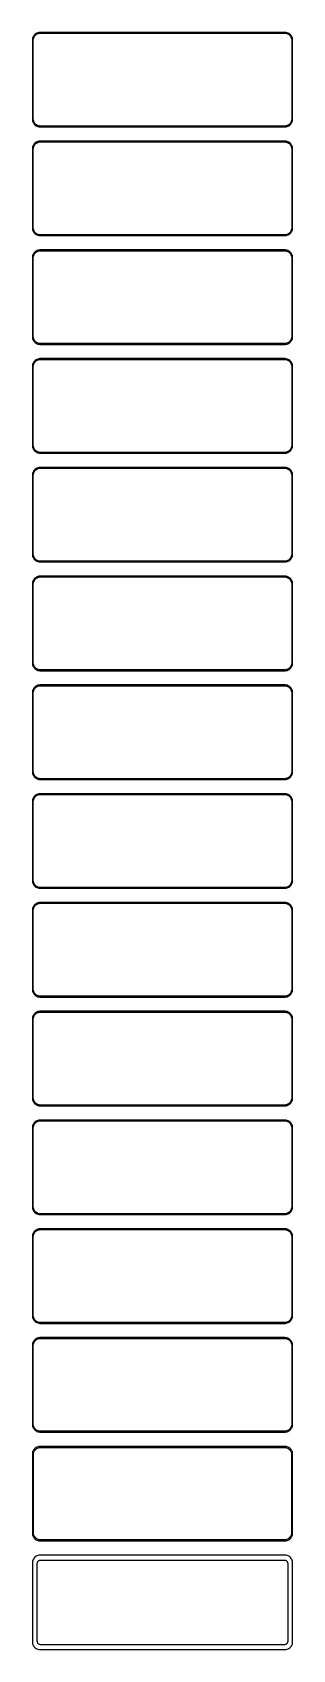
# Model space of a CAD drawing. Header units: metres. Extents: x -82 to 82, y 1005 to 2031.
import ezdxf

# ---------------------------------------------------------------- set-up
doc = ezdxf.new("R2010")
doc.units = ezdxf.units.M

msp = doc.modelspace()

# ---------------------------------------------------------------- linework, layer by layer
for p, q in [((-82.4606, 2026.63), (-82.5, 2026)), ((-82.5, 2026), (-82.5, 1976)), ((-82.3429, 2027.24), (-82.4606, 2026.63)), ((-82.1489, 2027.84), (-82.3429, 2027.24)), ((-81.8815, 2028.41), (-82.1489, 2027.84)), ((-82, 2025.75), (-81.9625, 2026.35)), ((-82, 1976.25), (-82, 2025.75)), ((-81.9625, 2026.35), (-81.8508, 2026.93)), ((-81.5451, 2028.94), (-81.8815, 2028.41)), ((-81.8508, 2026.93), (-81.6664, 2027.5)), ((-81.6664, 2027.5), (-81.4125, 2028.04)), ((-81.1448, 2029.42), (-81.5451, 2028.94)), ((-81.4125, 2028.04), (-81.0928, 2028.54)), ((-80.6871, 2029.85), (-81.1448, 2029.42)), ((-81.0928, 2028.54), (-80.7126, 2029)), ((-80.7126, 2029), (-80.2778, 2029.41)), ((-80.1791, 2030.22), (-80.6871, 2029.85)), ((-80.2778, 2029.41), (-79.7952, 2029.76)), ((-79.6289, 2030.52), (-80.1791, 2030.22)), ((-79.7952, 2029.76), (-79.2724, 2030.05)), ((-79.0451, 2030.76), (-79.6289, 2030.52)), ((-79.2724, 2030.05), (-78.7178, 2030.27)), ((-78.4369, 2030.91), (-79.0451, 2030.76)), ((-78.7178, 2030.27), (-78.1401, 2030.42)), ((-77.8139, 2030.99), (-78.4369, 2030.91)), ((-78.1401, 2030.42), (-77.5482, 2030.49)), ((77.8139, 2030.99), (-77.8139, 2030.99)), ((-77.5482, 2030.49), (77.5482, 2030.49)), ((77.5482, 2030.49), (78.1401, 2030.42)), ((78.4369, 2030.91), (77.8139, 2030.99)), ((78.1401, 2030.42), (78.7178, 2030.27)), ((79.0451, 2030.76), (78.4369, 2030.91)), ((78.7178, 2030.27), (79.2724, 2030.05)), ((79.6289, 2030.52), (79.0451, 2030.76)), ((79.2724, 2030.05), (79.7952, 2029.76)), ((80.1791, 2030.22), (79.6289, 2030.52)), ((79.7952, 2029.76), (80.2778, 2029.41)), ((80.6871, 2029.85), (80.1791, 2030.22)), ((80.2778, 2029.41), (80.7126, 2029)), ((81.1448, 2029.42), (80.6871, 2029.85)), ((80.7126, 2029), (81.0928, 2028.54)), ((81.0928, 2028.54), (81.4125, 2028.04)), ((81.5451, 2028.94), (81.1448, 2029.42)), ((81.4125, 2028.04), (81.6664, 2027.5)), ((81.8815, 2028.41), (81.5451, 2028.94)), ((81.6664, 2027.5), (81.8508, 2026.93)), ((81.8508, 2026.93), (81.9625, 2026.35)), ((82.1489, 2027.84), (81.8815, 2028.41)), ((81.9625, 2026.35), (82, 2025.75)), ((82, 2025.75), (82, 1976.25)), ((82.3429, 2027.24), (82.1489, 2027.84)), ((82.4606, 2026.63), (82.3429, 2027.24)), ((82.5, 2026), (82.4606, 2026.63)), ((82.5, 1976), (82.5, 2026)), ((-82.5, 1976), (-82.4606, 1975.37)), ((-82.4606, 1975.37), (-82.3429, 1974.76)), ((-82.3429, 1974.76), (-82.1489, 1974.16)), ((-82.1489, 1974.16), (-81.8815, 1973.59)), ((-81.9625, 1975.65), (-82, 1976.25)), ((-81.8508, 1975.07), (-81.9625, 1975.65)), ((-81.8815, 1973.59), (-81.5451, 1973.06)), ((-81.6664, 1974.5), (-81.8508, 1975.07)), ((-81.4125, 1973.96), (-81.6664, 1974.5)), ((-81.5451, 1973.06), (-81.1448, 1972.58)), ((-81.0928, 1973.46), (-81.4125, 1973.96)), ((-81.1448, 1972.58), (-80.6871, 1972.15)), ((-80.7126, 1973), (-81.0928, 1973.46)), ((-80.2778, 1972.59), (-80.7126, 1973)), ((-80.6871, 1972.15), (-80.1791, 1971.78)), ((-79.7952, 1972.24), (-80.2778, 1972.59)), ((-80.1791, 1971.78), (-79.6289, 1971.48)), ((-79.2724, 1971.95), (-79.7952, 1972.24)), ((-79.6289, 1971.48), (-79.0451, 1971.24)), ((-78.7178, 1971.73), (-79.2724, 1971.95)), ((-79.0451, 1971.24), (-78.4369, 1971.09)), ((-78.1401, 1971.58), (-78.7178, 1971.73)), ((-78.4369, 1971.09), (-77.8139, 1971.01)), ((-77.5482, 1971.51), (-78.1401, 1971.58)), ((-77.8139, 1971.01), (77.8139, 1971.01)), ((77.5482, 1971.51), (-77.5482, 1971.51)), ((78.1401, 1971.58), (77.5482, 1971.51)), ((77.8139, 1971.01), (78.4369, 1971.09)), ((78.7178, 1971.73), (78.1401, 1971.58)), ((78.4369, 1971.09), (79.0451, 1971.24)), ((79.2724, 1971.95), (78.7178, 1971.73)), ((79.0451, 1971.24), (79.6289, 1971.48)), ((79.7952, 1972.24), (79.2724, 1971.95)), ((79.6289, 1971.48), (80.1791, 1971.78)), ((80.2778, 1972.59), (79.7952, 1972.24)), ((80.1791, 1971.78), (80.6871, 1972.15)), ((80.7126, 1973), (80.2778, 1972.59)), ((80.6871, 1972.15), (81.1448, 1972.58)), ((81.0928, 1973.46), (80.7126, 1973)), ((81.4125, 1973.96), (81.0928, 1973.46)), ((81.1448, 1972.58), (81.5451, 1973.06)), ((81.6664, 1974.5), (81.4125, 1973.96)), ((81.5451, 1973.06), (81.8815, 1973.59)), ((81.8508, 1975.07), (81.6664, 1974.5)), ((81.9625, 1975.65), (81.8508, 1975.07)), ((81.8815, 1973.59), (82.1489, 1974.16)), ((82, 1976.25), (81.9625, 1975.65)), ((82.1489, 1974.16), (82.3429, 1974.76)), ((82.3429, 1974.76), (82.4606, 1975.37)), ((82.4606, 1975.37), (82.5, 1976)), ((-81.5451, 1959.94), (-81.8815, 1959.41)), ((-81.1448, 1960.42), (-81.5451, 1959.94)), ((-80.6871, 1960.85), (-81.1448, 1960.42)), ((-81.0928, 1959.54), (-80.7126, 1960)), ((-80.7126, 1960), (-80.2778, 1960.41)), ((-80.1791, 1961.22), (-80.6871, 1960.85)), ((-80.2778, 1960.41), (-79.7952, 1960.76)), ((-79.6289, 1961.52), (-80.1791, 1961.22)), ((-79.7952, 1960.76), (-79.2724, 1961.05)), ((-79.0451, 1961.76), (-79.6289, 1961.52)), ((-79.2724, 1961.05), (-78.7178, 1961.27)), ((-78.4369, 1961.91), (-79.0451, 1961.76)), ((-78.7178, 1961.27), (-78.1401, 1961.42)), ((-77.8139, 1961.99), (-78.4369, 1961.91)), ((-78.1401, 1961.42), (-77.5482, 1961.49)), ((77.8139, 1961.99), (-77.8139, 1961.99)), ((-77.5482, 1961.49), (77.5482, 1961.49)), ((77.5482, 1961.49), (78.1401, 1961.42)), ((78.4369, 1961.91), (77.8139, 1961.99)), ((78.1401, 1961.42), (78.7178, 1961.27)), ((79.0451, 1961.76), (78.4369, 1961.91)), ((78.7178, 1961.27), (79.2724, 1961.05)), ((79.6289, 1961.52), (79.0451, 1961.76)), ((79.2724, 1961.05), (79.7952, 1960.76)), ((80.1791, 1961.22), (79.6289, 1961.52)), ((79.7952, 1960.76), (80.2778, 1960.41)), ((80.6871, 1960.85), (80.1791, 1961.22)), ((80.2778, 1960.41), (80.7126, 1960)), ((81.1448, 1960.42), (80.6871, 1960.85)), ((80.7126, 1960), (81.0928, 1959.54)), ((81.5451, 1959.94), (81.1448, 1960.42)), ((81.8815, 1959.41), (81.5451, 1959.94)), ((-82.4606, 1957.63), (-82.5, 1957)), ((-82.5, 1957), (-82.5, 1907)), ((-82.3429, 1958.24), (-82.4606, 1957.63)), ((-82.1489, 1958.84), (-82.3429, 1958.24)), ((-81.8815, 1959.41), (-82.1489, 1958.84)), ((-82, 1956.75), (-81.9625, 1957.35)), ((-82, 1907.25), (-82, 1956.75)), ((-81.9625, 1957.35), (-81.8508, 1957.93)), ((-81.8508, 1957.93), (-81.6664, 1958.5)), ((-81.6664, 1958.5), (-81.4125, 1959.04)), ((-81.4125, 1959.04), (-81.0928, 1959.54)), ((81.0928, 1959.54), (81.4125, 1959.04)), ((81.4125, 1959.04), (81.6664, 1958.5)), ((81.6664, 1958.5), (81.8508, 1957.93)), ((81.8508, 1957.93), (81.9625, 1957.35)), ((82.1489, 1958.84), (81.8815, 1959.41)), ((81.9625, 1957.35), (82, 1956.75)), ((82, 1956.75), (82, 1907.25)), ((82.3429, 1958.24), (82.1489, 1958.84)), ((82.4606, 1957.63), (82.3429, 1958.24)), ((82.5, 1957), (82.4606, 1957.63)), ((82.5, 1907), (82.5, 1957)), ((-82.5, 1907), (-82.4606, 1906.37)), ((-82.4606, 1906.37), (-82.3429, 1905.76)), ((-82.3429, 1905.76), (-82.1489, 1905.16)), ((-82.1489, 1905.16), (-81.8815, 1904.59)), ((-81.9625, 1906.65), (-82, 1907.25)), ((-81.8508, 1906.07), (-81.9625, 1906.65)), ((-81.8815, 1904.59), (-81.5451, 1904.06)), ((-81.6664, 1905.5), (-81.8508, 1906.07)), ((-81.4125, 1904.96), (-81.6664, 1905.5)), ((-81.5451, 1904.06), (-81.1448, 1903.58)), ((-81.0928, 1904.46), (-81.4125, 1904.96)), ((-81.1448, 1903.58), (-80.6871, 1903.15)), ((-80.7126, 1904), (-81.0928, 1904.46)), ((-80.2778, 1903.59), (-80.7126, 1904)), ((-80.6871, 1903.15), (-80.1791, 1902.78)), ((-79.7952, 1903.24), (-80.2778, 1903.59)), ((-80.1791, 1902.78), (-79.6289, 1902.48)), ((-79.2724, 1902.95), (-79.7952, 1903.24)), ((-79.6289, 1902.48), (-79.0451, 1902.24)), ((-78.7178, 1902.73), (-79.2724, 1902.95)), ((-79.0451, 1902.24), (-78.4369, 1902.09)), ((-78.1401, 1902.58), (-78.7178, 1902.73)), ((-78.4369, 1902.09), (-77.8139, 1902.01)), ((-77.5482, 1902.51), (-78.1401, 1902.58)), ((-77.8139, 1902.01), (77.8139, 1902.01)), ((77.5482, 1902.51), (-77.5482, 1902.51)), ((78.1401, 1902.58), (77.5482, 1902.51)), ((77.8139, 1902.01), (78.4369, 1902.09)), ((78.7178, 1902.73), (78.1401, 1902.58)), ((78.4369, 1902.09), (79.0451, 1902.24)), ((79.2724, 1902.95), (78.7178, 1902.73)), ((79.0451, 1902.24), (79.6289, 1902.48)), ((79.7952, 1903.24), (79.2724, 1902.95)), ((79.6289, 1902.48), (80.1791, 1902.78)), ((80.2778, 1903.59), (79.7952, 1903.24)), ((80.1791, 1902.78), (80.6871, 1903.15)), ((80.7126, 1904), (80.2778, 1903.59)), ((80.6871, 1903.15), (81.1448, 1903.58)), ((81.0928, 1904.46), (80.7126, 1904)), ((81.4125, 1904.96), (81.0928, 1904.46)), ((81.1448, 1903.58), (81.5451, 1904.06)), ((81.6664, 1905.5), (81.4125, 1904.96)), ((81.5451, 1904.06), (81.8815, 1904.59)), ((81.8508, 1906.07), (81.6664, 1905.5)), ((81.9625, 1906.65), (81.8508, 1906.07)), ((81.8815, 1904.59), (82.1489, 1905.16)), ((82, 1907.25), (81.9625, 1906.65)), ((82.1489, 1905.16), (82.3429, 1905.76)), ((82.3429, 1905.76), (82.4606, 1906.37)), ((82.4606, 1906.37), (82.5, 1907)), ((-82.4606, 1888.63), (-82.5, 1888)), ((-82.5, 1888), (-82.5, 1838)), ((-82.3429, 1889.24), (-82.4606, 1888.63)), ((-82.1489, 1889.84), (-82.3429, 1889.24)), ((-81.8815, 1890.41), (-82.1489, 1889.84)), ((-82, 1887.75), (-81.9625, 1888.35)), ((-81.9625, 1888.35), (-81.8508, 1888.93)), ((-81.5451, 1890.94), (-81.8815, 1890.41)), ((-81.8508, 1888.93), (-81.6664, 1889.5)), ((-81.6664, 1889.5), (-81.4125, 1890.04)), ((-81.1448, 1891.42), (-81.5451, 1890.94)), ((-81.4125, 1890.04), (-81.0928, 1890.54)), ((-80.6871, 1891.85), (-81.1448, 1891.42)), ((-81.0928, 1890.54), (-80.7126, 1891)), ((-80.7126, 1891), (-80.2778, 1891.41)), ((-80.1791, 1892.22), (-80.6871, 1891.85)), ((-80.2778, 1891.41), (-79.7952, 1891.76)), ((-79.6289, 1892.52), (-80.1791, 1892.22)), ((-79.7952, 1891.76), (-79.2724, 1892.05)), ((-79.0451, 1892.76), (-79.6289, 1892.52)), ((-79.2724, 1892.05), (-78.7178, 1892.27)), ((-78.4369, 1892.91), (-79.0451, 1892.76)), ((-78.7178, 1892.27), (-78.1401, 1892.42)), ((-77.8139, 1892.99), (-78.4369, 1892.91)), ((-78.1401, 1892.42), (-77.5482, 1892.49)), ((77.8139, 1892.99), (-77.8139, 1892.99)), ((-77.5482, 1892.49), (77.5482, 1892.49)), ((77.5482, 1892.49), (78.1401, 1892.42)), ((78.4369, 1892.91), (77.8139, 1892.99)), ((78.1401, 1892.42), (78.7178, 1892.27)), ((79.0451, 1892.76), (78.4369, 1892.91)), ((78.7178, 1892.27), (79.2724, 1892.05)), ((79.6289, 1892.52), (79.0451, 1892.76)), ((79.2724, 1892.05), (79.7952, 1891.76)), ((80.1791, 1892.22), (79.6289, 1892.52)), ((79.7952, 1891.76), (80.2778, 1891.41)), ((80.6871, 1891.85), (80.1791, 1892.22)), ((80.2778, 1891.41), (80.7126, 1891)), ((81.1448, 1891.42), (80.6871, 1891.85)), ((80.7126, 1891), (81.0928, 1890.54)), ((81.0928, 1890.54), (81.4125, 1890.04)), ((81.5451, 1890.94), (81.1448, 1891.42)), ((81.4125, 1890.04), (81.6664, 1889.5)), ((81.8815, 1890.41), (81.5451, 1890.94)), ((81.6664, 1889.5), (81.8508, 1888.93)), ((81.8508, 1888.93), (81.9625, 1888.35)), ((82.1489, 1889.84), (81.8815, 1890.41)), ((81.9625, 1888.35), (82, 1887.75)), ((82.3429, 1889.24), (82.1489, 1889.84)), ((82.4606, 1888.63), (82.3429, 1889.24)), ((82.5, 1888), (82.4606, 1888.63)), ((82.5, 1838), (82.5, 1888)), ((-82, 1838.25), (-82, 1887.75)), ((82, 1887.75), (82, 1838.25)), ((-82.5, 1838), (-82.4606, 1837.37)), ((-82.4606, 1837.37), (-82.3429, 1836.76)), ((-82.3429, 1836.76), (-82.1489, 1836.16)), ((-81.9625, 1837.65), (-82, 1838.25)), ((-81.8508, 1837.07), (-81.9625, 1837.65)), ((-81.6664, 1836.5), (-81.8508, 1837.07)), ((81.8508, 1837.07), (81.6664, 1836.5)), ((81.9625, 1837.65), (81.8508, 1837.07)), ((82, 1838.25), (81.9625, 1837.65)), ((82.1489, 1836.16), (82.3429, 1836.76)), ((82.3429, 1836.76), (82.4606, 1837.37)), ((82.4606, 1837.37), (82.5, 1838)), ((-82.1489, 1836.16), (-81.8815, 1835.59)), ((-81.8815, 1835.59), (-81.5451, 1835.06)), ((-81.4125, 1835.96), (-81.6664, 1836.5)), ((-81.5451, 1835.06), (-81.1448, 1834.58)), ((-81.0928, 1835.46), (-81.4125, 1835.96)), ((-81.1448, 1834.58), (-80.6871, 1834.15)), ((-80.7126, 1835), (-81.0928, 1835.46)), ((-80.2778, 1834.59), (-80.7126, 1835)), ((-80.6871, 1834.15), (-80.1791, 1833.78)), ((-79.7952, 1834.24), (-80.2778, 1834.59)), ((-80.1791, 1833.78), (-79.6289, 1833.48)), ((-79.2724, 1833.95), (-79.7952, 1834.24)), ((-79.6289, 1833.48), (-79.0451, 1833.24)), ((-78.7178, 1833.73), (-79.2724, 1833.95)), ((-79.0451, 1833.24), (-78.4369, 1833.09)), ((-78.1401, 1833.58), (-78.7178, 1833.73)), ((-78.4369, 1833.09), (-77.8139, 1833.01)), ((-77.5482, 1833.51), (-78.1401, 1833.58)), ((-77.8139, 1833.01), (77.8139, 1833.01)), ((77.5482, 1833.51), (-77.5482, 1833.51)), ((78.1401, 1833.58), (77.5482, 1833.51)), ((77.8139, 1833.01), (78.4369, 1833.09)), ((78.7178, 1833.73), (78.1401, 1833.58)), ((78.4369, 1833.09), (79.0451, 1833.24)), ((79.2724, 1833.95), (78.7178, 1833.73)), ((79.0451, 1833.24), (79.6289, 1833.48)), ((79.7952, 1834.24), (79.2724, 1833.95)), ((79.6289, 1833.48), (80.1791, 1833.78)), ((80.2778, 1834.59), (79.7952, 1834.24)), ((80.1791, 1833.78), (80.6871, 1834.15)), ((80.7126, 1835), (80.2778, 1834.59)), ((80.6871, 1834.15), (81.1448, 1834.58)), ((81.0928, 1835.46), (80.7126, 1835)), ((81.4125, 1835.96), (81.0928, 1835.46)), ((81.1448, 1834.58), (81.5451, 1835.06)), ((81.6664, 1836.5), (81.4125, 1835.96)), ((81.5451, 1835.06), (81.8815, 1835.59)), ((81.8815, 1835.59), (82.1489, 1836.16)), ((-82.4606, 1819.63), (-82.5, 1819)), ((-82.5, 1819), (-82.5, 1769)), ((-82.3429, 1820.24), (-82.4606, 1819.63)), ((-82.1489, 1820.84), (-82.3429, 1820.24)), ((-81.8815, 1821.41), (-82.1489, 1820.84)), ((-82, 1818.75), (-81.9625, 1819.35)), ((-82, 1769.25), (-82, 1818.75)), ((-81.9625, 1819.35), (-81.8508, 1819.93)), ((-81.5451, 1821.94), (-81.8815, 1821.41)), ((-81.8508, 1819.93), (-81.6664, 1820.5)), ((-81.6664, 1820.5), (-81.4125, 1821.04)), ((-81.1448, 1822.42), (-81.5451, 1821.94)), ((-81.4125, 1821.04), (-81.0928, 1821.54)), ((-80.6871, 1822.85), (-81.1448, 1822.42)), ((-81.0928, 1821.54), (-80.7126, 1822)), ((-80.7126, 1822), (-80.2778, 1822.41)), ((-80.1791, 1823.22), (-80.6871, 1822.85)), ((-80.2778, 1822.41), (-79.7952, 1822.76)), ((-79.6289, 1823.52), (-80.1791, 1823.22)), ((-79.7952, 1822.76), (-79.2724, 1823.05)), ((-79.0451, 1823.76), (-79.6289, 1823.52)), ((-79.2724, 1823.05), (-78.7178, 1823.27)), ((-78.4369, 1823.91), (-79.0451, 1823.76)), ((-78.7178, 1823.27), (-78.1401, 1823.42)), ((-77.8139, 1823.99), (-78.4369, 1823.91)), ((-78.1401, 1823.42), (-77.5482, 1823.49)), ((77.8139, 1823.99), (-77.8139, 1823.99)), ((-77.5482, 1823.49), (77.5482, 1823.49)), ((77.5482, 1823.49), (78.1401, 1823.42)), ((78.4369, 1823.91), (77.8139, 1823.99)), ((78.1401, 1823.42), (78.7178, 1823.27)), ((79.0451, 1823.76), (78.4369, 1823.91)), ((78.7178, 1823.27), (79.2724, 1823.05)), ((79.6289, 1823.52), (79.0451, 1823.76)), ((79.2724, 1823.05), (79.7952, 1822.76)), ((80.1791, 1823.22), (79.6289, 1823.52)), ((79.7952, 1822.76), (80.2778, 1822.41)), ((80.6871, 1822.85), (80.1791, 1823.22)), ((80.2778, 1822.41), (80.7126, 1822)), ((81.1448, 1822.42), (80.6871, 1822.85)), ((80.7126, 1822), (81.0928, 1821.54)), ((81.0928, 1821.54), (81.4125, 1821.04)), ((81.5451, 1821.94), (81.1448, 1822.42)), ((81.4125, 1821.04), (81.6664, 1820.5)), ((81.8815, 1821.41), (81.5451, 1821.94)), ((81.6664, 1820.5), (81.8508, 1819.93)), ((81.8508, 1819.93), (81.9625, 1819.35)), ((82.1489, 1820.84), (81.8815, 1821.41)), ((81.9625, 1819.35), (82, 1818.75)), ((82, 1818.75), (82, 1769.25)), ((82.3429, 1820.24), (82.1489, 1820.84)), ((82.4606, 1819.63), (82.3429, 1820.24)), ((82.5, 1819), (82.4606, 1819.63)), ((82.5, 1769), (82.5, 1819)), ((-82.5, 1769), (-82.4606, 1768.37)), ((-82.4606, 1768.37), (-82.3429, 1767.76)), ((-82.3429, 1767.76), (-82.1489, 1767.16)), ((-82.1489, 1767.16), (-81.8815, 1766.59)), ((-81.9625, 1768.65), (-82, 1769.25)), ((-81.8508, 1768.07), (-81.9625, 1768.65)), ((-81.8815, 1766.59), (-81.5451, 1766.06)), ((-81.6664, 1767.5), (-81.8508, 1768.07)), ((-81.4125, 1766.96), (-81.6664, 1767.5)), ((-81.5451, 1766.06), (-81.1448, 1765.58)), ((-81.0928, 1766.46), (-81.4125, 1766.96)), ((-81.1448, 1765.58), (-80.6871, 1765.15)), ((-80.7126, 1766), (-81.0928, 1766.46)), ((-80.2778, 1765.59), (-80.7126, 1766)), ((-80.6871, 1765.15), (-80.1791, 1764.78)), ((-79.7952, 1765.24), (-80.2778, 1765.59)), ((-80.1791, 1764.78), (-79.6289, 1764.48)), ((-79.2724, 1764.95), (-79.7952, 1765.24)), ((-78.7178, 1764.73), (-79.2724, 1764.95)), ((-78.1401, 1764.58), (-78.7178, 1764.73)), ((78.7178, 1764.73), (78.1401, 1764.58)), ((79.2724, 1764.95), (78.7178, 1764.73)), ((79.7952, 1765.24), (79.2724, 1764.95)), ((79.6289, 1764.48), (80.1791, 1764.78)), ((80.2778, 1765.59), (79.7952, 1765.24)), ((80.1791, 1764.78), (80.6871, 1765.15)), ((80.7126, 1766), (80.2778, 1765.59)), ((80.6871, 1765.15), (81.1448, 1765.58)), ((81.0928, 1766.46), (80.7126, 1766)), ((81.4125, 1766.96), (81.0928, 1766.46)), ((81.1448, 1765.58), (81.5451, 1766.06)), ((81.6664, 1767.5), (81.4125, 1766.96)), ((81.5451, 1766.06), (81.8815, 1766.59)), ((81.8508, 1768.07), (81.6664, 1767.5)), ((81.9625, 1768.65), (81.8508, 1768.07)), ((81.8815, 1766.59), (82.1489, 1767.16)), ((82, 1769.25), (81.9625, 1768.65)), ((82.1489, 1767.16), (82.3429, 1767.76)), ((82.3429, 1767.76), (82.4606, 1768.37)), ((82.4606, 1768.37), (82.5, 1769)), ((-79.6289, 1754.52), (-80.1791, 1754.22)), ((-79.6289, 1764.48), (-79.0451, 1764.24)), ((-79.0451, 1754.76), (-79.6289, 1754.52)), ((-79.0451, 1764.24), (-78.4369, 1764.09)), ((-78.4369, 1754.91), (-79.0451, 1754.76)), ((-78.4369, 1764.09), (-77.8139, 1764.01)), ((-77.8139, 1754.99), (-78.4369, 1754.91)), ((-77.5482, 1764.51), (-78.1401, 1764.58)), ((-78.1401, 1754.42), (-77.5482, 1754.49)), ((-77.8139, 1764.01), (77.8139, 1764.01)), ((77.8139, 1754.99), (-77.8139, 1754.99)), ((77.5482, 1764.51), (-77.5482, 1764.51)), ((-77.5482, 1754.49), (77.5482, 1754.49)), ((78.1401, 1764.58), (77.5482, 1764.51)), ((77.5482, 1754.49), (78.1401, 1754.42)), ((77.8139, 1764.01), (78.4369, 1764.09)), ((78.4369, 1754.91), (77.8139, 1754.99)), ((78.4369, 1764.09), (79.0451, 1764.24)), ((79.0451, 1754.76), (78.4369, 1754.91)), ((79.0451, 1764.24), (79.6289, 1764.48)), ((79.6289, 1754.52), (79.0451, 1754.76)), ((80.1791, 1754.22), (79.6289, 1754.52)), ((-82.4606, 1750.63), (-82.5, 1750)), ((-82.5, 1750), (-82.5, 1700)), ((-82.3429, 1751.24), (-82.4606, 1750.63)), ((-82.1489, 1751.84), (-82.3429, 1751.24)), ((-81.8815, 1752.41), (-82.1489, 1751.84)), ((-82, 1749.75), (-81.9625, 1750.35)), ((-82, 1700.25), (-82, 1749.75)), ((-81.9625, 1750.35), (-81.8508, 1750.93)), ((-81.5451, 1752.94), (-81.8815, 1752.41)), ((-81.8508, 1750.93), (-81.6664, 1751.5)), ((-81.6664, 1751.5), (-81.4125, 1752.04)), ((-81.1448, 1753.42), (-81.5451, 1752.94)), ((-81.4125, 1752.04), (-81.0928, 1752.54)), ((-80.6871, 1753.85), (-81.1448, 1753.42)), ((-81.0928, 1752.54), (-80.7126, 1753)), ((-80.7126, 1753), (-80.2778, 1753.41)), ((-80.1791, 1754.22), (-80.6871, 1753.85)), ((-80.2778, 1753.41), (-79.7952, 1753.76)), ((-79.7952, 1753.76), (-79.2724, 1754.05)), ((-79.2724, 1754.05), (-78.7178, 1754.27)), ((-78.7178, 1754.27), (-78.1401, 1754.42)), ((78.1401, 1754.42), (78.7178, 1754.27)), ((78.7178, 1754.27), (79.2724, 1754.05)), ((79.2724, 1754.05), (79.7952, 1753.76)), ((79.7952, 1753.76), (80.2778, 1753.41)), ((80.6871, 1753.85), (80.1791, 1754.22)), ((80.2778, 1753.41), (80.7126, 1753)), ((81.1448, 1753.42), (80.6871, 1753.85)), ((80.7126, 1753), (81.0928, 1752.54)), ((81.0928, 1752.54), (81.4125, 1752.04)), ((81.5451, 1752.94), (81.1448, 1753.42)), ((81.4125, 1752.04), (81.6664, 1751.5)), ((81.8815, 1752.41), (81.5451, 1752.94)), ((81.6664, 1751.5), (81.8508, 1750.93)), ((81.8508, 1750.93), (81.9625, 1750.35)), ((82.1489, 1751.84), (81.8815, 1752.41)), ((81.9625, 1750.35), (82, 1749.75)), ((82, 1749.75), (82, 1700.25)), ((82.3429, 1751.24), (82.1489, 1751.84)), ((82.4606, 1750.63), (82.3429, 1751.24)), ((82.5, 1750), (82.4606, 1750.63)), ((82.5, 1700), (82.5, 1750)), ((-82.5, 1700), (-82.4606, 1699.37)), ((-82.4606, 1699.37), (-82.3429, 1698.76)), ((-82.3429, 1698.76), (-82.1489, 1698.16)), ((-82.1489, 1698.16), (-81.8815, 1697.59)), ((-81.9625, 1699.65), (-82, 1700.25)), ((-81.8508, 1699.07), (-81.9625, 1699.65)), ((-81.8815, 1697.59), (-81.5451, 1697.06)), ((-81.6664, 1698.5), (-81.8508, 1699.07)), ((-81.4125, 1697.96), (-81.6664, 1698.5)), ((-81.5451, 1697.06), (-81.1448, 1696.58)), ((-81.0928, 1697.46), (-81.4125, 1697.96)), ((-81.1448, 1696.58), (-80.6871, 1696.15)), ((-80.7126, 1697), (-81.0928, 1697.46)), ((-80.2778, 1696.59), (-80.7126, 1697)), ((-80.6871, 1696.15), (-80.1791, 1695.78)), ((-79.7952, 1696.24), (-80.2778, 1696.59)), ((-80.1791, 1695.78), (-79.6289, 1695.48)), ((-79.2724, 1695.95), (-79.7952, 1696.24)), ((-79.6289, 1695.48), (-79.0451, 1695.24)), ((-78.7178, 1695.73), (-79.2724, 1695.95)), ((-79.0451, 1695.24), (-78.4369, 1695.09)), ((-78.1401, 1695.58), (-78.7178, 1695.73)), ((-78.4369, 1695.09), (-77.8139, 1695.01)), ((-77.5482, 1695.51), (-78.1401, 1695.58)), ((-77.8139, 1695.01), (77.8139, 1695.01)), ((77.5482, 1695.51), (-77.5482, 1695.51)), ((78.1401, 1695.58), (77.5482, 1695.51)), ((77.8139, 1695.01), (78.4369, 1695.09)), ((78.7178, 1695.73), (78.1401, 1695.58)), ((78.4369, 1695.09), (79.0451, 1695.24)), ((79.2724, 1695.95), (78.7178, 1695.73)), ((79.0451, 1695.24), (79.6289, 1695.48)), ((79.7952, 1696.24), (79.2724, 1695.95)), ((79.6289, 1695.48), (80.1791, 1695.78)), ((80.2778, 1696.59), (79.7952, 1696.24)), ((80.1791, 1695.78), (80.6871, 1696.15)), ((80.7126, 1697), (80.2778, 1696.59)), ((80.6871, 1696.15), (81.1448, 1696.58)), ((81.0928, 1697.46), (80.7126, 1697)), ((81.4125, 1697.96), (81.0928, 1697.46)), ((81.1448, 1696.58), (81.5451, 1697.06)), ((81.6664, 1698.5), (81.4125, 1697.96)), ((81.5451, 1697.06), (81.8815, 1697.59)), ((81.8508, 1699.07), (81.6664, 1698.5)), ((81.9625, 1699.65), (81.8508, 1699.07)), ((81.8815, 1697.59), (82.1489, 1698.16)), ((82, 1700.25), (81.9625, 1699.65)), ((82.1489, 1698.16), (82.3429, 1698.76)), ((82.3429, 1698.76), (82.4606, 1699.37)), ((82.4606, 1699.37), (82.5, 1700)), ((-82.1489, 1682.84), (-82.3429, 1682.24)), ((-81.8815, 1683.41), (-82.1489, 1682.84)), ((-81.5451, 1683.94), (-81.8815, 1683.41)), ((-81.6664, 1682.5), (-81.4125, 1683.04)), ((-81.1448, 1684.42), (-81.5451, 1683.94)), ((-81.4125, 1683.04), (-81.0928, 1683.54)), ((-80.6871, 1684.85), (-81.1448, 1684.42)), ((-81.0928, 1683.54), (-80.7126, 1684)), ((-80.7126, 1684), (-80.2778, 1684.41)), ((-80.1791, 1685.22), (-80.6871, 1684.85)), ((-80.2778, 1684.41), (-79.7952, 1684.76)), ((-79.6289, 1685.52), (-80.1791, 1685.22)), ((-79.7952, 1684.76), (-79.2724, 1685.05)), ((-79.0451, 1685.76), (-79.6289, 1685.52)), ((-79.2724, 1685.05), (-78.7178, 1685.27)), ((-78.4369, 1685.91), (-79.0451, 1685.76)), ((-78.7178, 1685.27), (-78.1401, 1685.42)), ((-77.8139, 1685.99), (-78.4369, 1685.91)), ((-78.1401, 1685.42), (-77.5482, 1685.49)), ((77.8139, 1685.99), (-77.8139, 1685.99)), ((-77.5482, 1685.49), (77.5482, 1685.49)), ((77.5482, 1685.49), (78.1401, 1685.42)), ((78.4369, 1685.91), (77.8139, 1685.99)), ((78.1401, 1685.42), (78.7178, 1685.27)), ((79.0451, 1685.76), (78.4369, 1685.91)), ((78.7178, 1685.27), (79.2724, 1685.05)), ((79.6289, 1685.52), (79.0451, 1685.76)), ((79.2724, 1685.05), (79.7952, 1684.76)), ((80.1791, 1685.22), (79.6289, 1685.52)), ((79.7952, 1684.76), (80.2778, 1684.41)), ((80.6871, 1684.85), (80.1791, 1685.22)), ((80.2778, 1684.41), (80.7126, 1684)), ((81.1448, 1684.42), (80.6871, 1684.85)), ((80.7126, 1684), (81.0928, 1683.54)), ((81.0928, 1683.54), (81.4125, 1683.04)), ((81.5451, 1683.94), (81.1448, 1684.42)), ((81.4125, 1683.04), (81.6664, 1682.5)), ((81.8815, 1683.41), (81.5451, 1683.94)), ((82.1489, 1682.84), (81.8815, 1683.41)), ((82.3429, 1682.24), (82.1489, 1682.84)), ((-82.4606, 1681.63), (-82.5, 1681)), ((-82.5, 1681), (-82.5, 1631)), ((-82.3429, 1682.24), (-82.4606, 1681.63)), ((-82, 1680.75), (-81.9625, 1681.35)), ((-82, 1631.25), (-82, 1680.75)), ((-81.9625, 1681.35), (-81.8508, 1681.93)), ((-81.8508, 1681.93), (-81.6664, 1682.5)), ((81.6664, 1682.5), (81.8508, 1681.93)), ((81.8508, 1681.93), (81.9625, 1681.35)), ((81.9625, 1681.35), (82, 1680.75)), ((82, 1680.75), (82, 1631.25)), ((82.4606, 1681.63), (82.3429, 1682.24)), ((82.5, 1681), (82.4606, 1681.63)), ((82.5, 1631), (82.5, 1681)), ((-82.5, 1631), (-82.4606, 1630.37)), ((-82.4606, 1630.37), (-82.3429, 1629.76)), ((-82.3429, 1629.76), (-82.1489, 1629.16)), ((-82.1489, 1629.16), (-81.8815, 1628.59)), ((-81.9625, 1630.65), (-82, 1631.25)), ((-81.8508, 1630.07), (-81.9625, 1630.65)), ((-81.8815, 1628.59), (-81.5451, 1628.06)), ((-81.6664, 1629.5), (-81.8508, 1630.07)), ((-81.4125, 1628.96), (-81.6664, 1629.5)), ((-81.5451, 1628.06), (-81.1448, 1627.58)), ((-81.0928, 1628.46), (-81.4125, 1628.96)), ((-81.1448, 1627.58), (-80.6871, 1627.15)), ((-80.7126, 1628), (-81.0928, 1628.46)), ((-80.2778, 1627.59), (-80.7126, 1628)), ((-80.6871, 1627.15), (-80.1791, 1626.78)), ((-79.7952, 1627.24), (-80.2778, 1627.59)), ((-80.1791, 1626.78), (-79.6289, 1626.48)), ((-79.2724, 1626.95), (-79.7952, 1627.24)), ((-79.6289, 1626.48), (-79.0451, 1626.24)), ((-78.7178, 1626.73), (-79.2724, 1626.95)), ((-79.0451, 1626.24), (-78.4369, 1626.09)), ((-78.1401, 1626.58), (-78.7178, 1626.73)), ((-78.4369, 1626.09), (-77.8139, 1626.01)), ((-77.5482, 1626.51), (-78.1401, 1626.58)), ((-77.8139, 1626.01), (77.8139, 1626.01)), ((77.5482, 1626.51), (-77.5482, 1626.51)), ((78.1401, 1626.58), (77.5482, 1626.51)), ((77.8139, 1626.01), (78.4369, 1626.09)), ((78.7178, 1626.73), (78.1401, 1626.58)), ((78.4369, 1626.09), (79.0451, 1626.24)), ((79.2724, 1626.95), (78.7178, 1626.73)), ((79.0451, 1626.24), (79.6289, 1626.48)), ((79.7952, 1627.24), (79.2724, 1626.95)), ((79.6289, 1626.48), (80.1791, 1626.78)), ((80.2778, 1627.59), (79.7952, 1627.24)), ((80.1791, 1626.78), (80.6871, 1627.15)), ((80.7126, 1628), (80.2778, 1627.59)), ((80.6871, 1627.15), (81.1448, 1627.58)), ((81.0928, 1628.46), (80.7126, 1628)), ((81.4125, 1628.96), (81.0928, 1628.46)), ((81.1448, 1627.58), (81.5451, 1628.06)), ((81.6664, 1629.5), (81.4125, 1628.96)), ((81.5451, 1628.06), (81.8815, 1628.59)), ((81.8508, 1630.07), (81.6664, 1629.5)), ((81.9625, 1630.65), (81.8508, 1630.07)), ((81.8815, 1628.59), (82.1489, 1629.16)), ((82, 1631.25), (81.9625, 1630.65)), ((82.1489, 1629.16), (82.3429, 1629.76)), ((82.3429, 1629.76), (82.4606, 1630.37)), ((82.4606, 1630.37), (82.5, 1631)), ((-82.4606, 1612.63), (-82.5, 1612)), ((-82.5, 1612), (-82.5, 1562)), ((-82.3429, 1613.24), (-82.4606, 1612.63)), ((-82.1489, 1613.84), (-82.3429, 1613.24)), ((-81.8815, 1614.41), (-82.1489, 1613.84)), ((-82, 1611.75), (-81.9625, 1612.35)), ((-82, 1562.25), (-82, 1611.75)), ((-81.9625, 1612.35), (-81.8508, 1612.93)), ((-81.5451, 1614.94), (-81.8815, 1614.41)), ((-81.8508, 1612.93), (-81.6664, 1613.5)), ((-81.6664, 1613.5), (-81.4125, 1614.04)), ((-81.1448, 1615.42), (-81.5451, 1614.94)), ((-81.4125, 1614.04), (-81.0928, 1614.54)), ((-80.6871, 1615.85), (-81.1448, 1615.42)), ((-81.0928, 1614.54), (-80.7126, 1615)), ((-80.7126, 1615), (-80.2778, 1615.41)), ((-80.1791, 1616.22), (-80.6871, 1615.85)), ((-80.2778, 1615.41), (-79.7952, 1615.76)), ((-79.6289, 1616.52), (-80.1791, 1616.22)), ((-79.7952, 1615.76), (-79.2724, 1616.05)), ((-79.0451, 1616.76), (-79.6289, 1616.52)), ((-79.2724, 1616.05), (-78.7178, 1616.27)), ((-78.4369, 1616.91), (-79.0451, 1616.76)), ((-78.7178, 1616.27), (-78.1401, 1616.42)), ((-77.8139, 1616.99), (-78.4369, 1616.91)), ((-78.1401, 1616.42), (-77.5482, 1616.49)), ((77.8139, 1616.99), (-77.8139, 1616.99)), ((-77.5482, 1616.49), (77.5482, 1616.49)), ((77.5482, 1616.49), (78.1401, 1616.42)), ((78.4369, 1616.91), (77.8139, 1616.99)), ((78.1401, 1616.42), (78.7178, 1616.27)), ((79.0451, 1616.76), (78.4369, 1616.91)), ((78.7178, 1616.27), (79.2724, 1616.05)), ((79.6289, 1616.52), (79.0451, 1616.76)), ((79.2724, 1616.05), (79.7952, 1615.76)), ((80.1791, 1616.22), (79.6289, 1616.52)), ((79.7952, 1615.76), (80.2778, 1615.41)), ((80.6871, 1615.85), (80.1791, 1616.22)), ((80.2778, 1615.41), (80.7126, 1615)), ((81.1448, 1615.42), (80.6871, 1615.85)), ((80.7126, 1615), (81.0928, 1614.54)), ((81.0928, 1614.54), (81.4125, 1614.04)), ((81.5451, 1614.94), (81.1448, 1615.42)), ((81.4125, 1614.04), (81.6664, 1613.5)), ((81.8815, 1614.41), (81.5451, 1614.94)), ((81.6664, 1613.5), (81.8508, 1612.93)), ((81.8508, 1612.93), (81.9625, 1612.35)), ((82.1489, 1613.84), (81.8815, 1614.41)), ((81.9625, 1612.35), (82, 1611.75)), ((82, 1611.75), (82, 1562.25)), ((82.3429, 1613.24), (82.1489, 1613.84)), ((82.4606, 1612.63), (82.3429, 1613.24)), ((82.5, 1612), (82.4606, 1612.63)), ((82.5, 1562), (82.5, 1612)), ((-82.5, 1562), (-82.4606, 1561.37)), ((-82.4606, 1561.37), (-82.3429, 1560.76)), ((-82.3429, 1560.76), (-82.1489, 1560.16)), ((-82.1489, 1560.16), (-81.8815, 1559.59)), ((-81.9625, 1561.65), (-82, 1562.25)), ((-81.8508, 1561.07), (-81.9625, 1561.65)), ((-81.8815, 1559.59), (-81.5451, 1559.06)), ((-81.6664, 1560.5), (-81.8508, 1561.07)), ((-81.4125, 1559.96), (-81.6664, 1560.5)), ((-81.0928, 1559.46), (-81.4125, 1559.96)), ((81.4125, 1559.96), (81.0928, 1559.46)), ((81.6664, 1560.5), (81.4125, 1559.96)), ((81.5451, 1559.06), (81.8815, 1559.59)), ((81.8508, 1561.07), (81.6664, 1560.5)), ((81.9625, 1561.65), (81.8508, 1561.07)), ((81.8815, 1559.59), (82.1489, 1560.16)), ((82, 1562.25), (81.9625, 1561.65)), ((82.1489, 1560.16), (82.3429, 1560.76)), ((82.3429, 1560.76), (82.4606, 1561.37)), ((82.4606, 1561.37), (82.5, 1562)), ((-81.5451, 1559.06), (-81.1448, 1558.58)), ((-81.1448, 1558.58), (-80.6871, 1558.15)), ((-80.7126, 1559), (-81.0928, 1559.46)), ((-80.2778, 1558.59), (-80.7126, 1559)), ((-80.6871, 1558.15), (-80.1791, 1557.78)), ((-79.7952, 1558.24), (-80.2778, 1558.59)), ((-80.1791, 1557.78), (-79.6289, 1557.48)), ((-79.2724, 1557.95), (-79.7952, 1558.24)), ((-79.6289, 1557.48), (-79.0451, 1557.24)), ((-78.7178, 1557.73), (-79.2724, 1557.95)), ((-79.0451, 1557.24), (-78.4369, 1557.09)), ((-78.1401, 1557.58), (-78.7178, 1557.73)), ((-78.4369, 1557.09), (-77.8139, 1557.01)), ((-77.5482, 1557.51), (-78.1401, 1557.58)), ((-77.8139, 1557.01), (77.8139, 1557.01)), ((77.5482, 1557.51), (-77.5482, 1557.51)), ((78.1401, 1557.58), (77.5482, 1557.51)), ((77.8139, 1557.01), (78.4369, 1557.09)), ((78.7178, 1557.73), (78.1401, 1557.58)), ((78.4369, 1557.09), (79.0451, 1557.24)), ((79.2724, 1557.95), (78.7178, 1557.73)), ((79.0451, 1557.24), (79.6289, 1557.48)), ((79.7952, 1558.24), (79.2724, 1557.95)), ((79.6289, 1557.48), (80.1791, 1557.78)), ((80.2778, 1558.59), (79.7952, 1558.24)), ((80.1791, 1557.78), (80.6871, 1558.15)), ((80.7126, 1559), (80.2778, 1558.59)), ((80.6871, 1558.15), (81.1448, 1558.58)), ((81.0928, 1559.46), (80.7126, 1559)), ((81.1448, 1558.58), (81.5451, 1559.06)), ((-82.4606, 1543.63), (-82.5, 1543)), ((-82.5, 1543), (-82.5, 1493)), ((-82.3429, 1544.24), (-82.4606, 1543.63)), ((-82.1489, 1544.84), (-82.3429, 1544.24)), ((-81.8815, 1545.41), (-82.1489, 1544.84)), ((-82, 1542.75), (-81.9625, 1543.35)), ((-82, 1493.25), (-82, 1542.75)), ((-81.9625, 1543.35), (-81.8508, 1543.93)), ((-81.5451, 1545.94), (-81.8815, 1545.41)), ((-81.8508, 1543.93), (-81.6664, 1544.5)), ((-81.6664, 1544.5), (-81.4125, 1545.04)), ((-81.1448, 1546.42), (-81.5451, 1545.94)), ((-81.4125, 1545.04), (-81.0928, 1545.54)), ((-80.6871, 1546.85), (-81.1448, 1546.42)), ((-81.0928, 1545.54), (-80.7126, 1546)), ((-80.7126, 1546), (-80.2778, 1546.41)), ((-80.1791, 1547.22), (-80.6871, 1546.85)), ((-80.2778, 1546.41), (-79.7952, 1546.76)), ((-79.6289, 1547.52), (-80.1791, 1547.22)), ((-79.7952, 1546.76), (-79.2724, 1547.05)), ((-79.0451, 1547.76), (-79.6289, 1547.52)), ((-79.2724, 1547.05), (-78.7178, 1547.27)), ((-78.4369, 1547.91), (-79.0451, 1547.76)), ((-78.7178, 1547.27), (-78.1401, 1547.42)), ((-77.8139, 1547.99), (-78.4369, 1547.91)), ((-78.1401, 1547.42), (-77.5482, 1547.49)), ((77.8139, 1547.99), (-77.8139, 1547.99)), ((-77.5482, 1547.49), (77.5482, 1547.49)), ((77.5482, 1547.49), (78.1401, 1547.42)), ((78.4369, 1547.91), (77.8139, 1547.99)), ((78.1401, 1547.42), (78.7178, 1547.27)), ((79.0451, 1547.76), (78.4369, 1547.91)), ((78.7178, 1547.27), (79.2724, 1547.05)), ((79.6289, 1547.52), (79.0451, 1547.76)), ((79.2724, 1547.05), (79.7952, 1546.76)), ((80.1791, 1547.22), (79.6289, 1547.52)), ((79.7952, 1546.76), (80.2778, 1546.41)), ((80.6871, 1546.85), (80.1791, 1547.22)), ((80.2778, 1546.41), (80.7126, 1546)), ((81.1448, 1546.42), (80.6871, 1546.85)), ((80.7126, 1546), (81.0928, 1545.54)), ((81.0928, 1545.54), (81.4125, 1545.04)), ((81.5451, 1545.94), (81.1448, 1546.42)), ((81.4125, 1545.04), (81.6664, 1544.5)), ((81.8815, 1545.41), (81.5451, 1545.94)), ((81.6664, 1544.5), (81.8508, 1543.93)), ((81.8508, 1543.93), (81.9625, 1543.35)), ((82.1489, 1544.84), (81.8815, 1545.41)), ((81.9625, 1543.35), (82, 1542.75)), ((82, 1542.75), (82, 1493.25)), ((82.3429, 1544.24), (82.1489, 1544.84)), ((82.4606, 1543.63), (82.3429, 1544.24)), ((82.5, 1543), (82.4606, 1543.63)), ((82.5, 1493), (82.5, 1543)), ((-82.5, 1493), (-82.4606, 1492.37)), ((-82.4606, 1492.37), (-82.3429, 1491.76)), ((-82.3429, 1491.76), (-82.1489, 1491.16)), ((-82.1489, 1491.16), (-81.8815, 1490.59)), ((-81.9625, 1492.65), (-82, 1493.25)), ((-81.8508, 1492.07), (-81.9625, 1492.65)), ((-81.8815, 1490.59), (-81.5451, 1490.06)), ((-81.6664, 1491.5), (-81.8508, 1492.07)), ((-81.4125, 1490.96), (-81.6664, 1491.5)), ((-81.5451, 1490.06), (-81.1448, 1489.58)), ((-81.0928, 1490.46), (-81.4125, 1490.96)), ((-81.1448, 1489.58), (-80.6871, 1489.15)), ((-80.7126, 1490), (-81.0928, 1490.46)), ((-80.2778, 1489.59), (-80.7126, 1490)), ((-80.6871, 1489.15), (-80.1791, 1488.78)), ((-79.7952, 1489.24), (-80.2778, 1489.59)), ((-80.1791, 1488.78), (-79.6289, 1488.48)), ((-79.2724, 1488.95), (-79.7952, 1489.24)), ((-79.6289, 1488.48), (-79.0451, 1488.24)), ((-78.7178, 1488.73), (-79.2724, 1488.95)), ((-79.0451, 1488.24), (-78.4369, 1488.09)), ((-78.1401, 1488.58), (-78.7178, 1488.73)), ((-78.4369, 1488.09), (-77.8139, 1488.01)), ((-77.5482, 1488.51), (-78.1401, 1488.58)), ((-77.8139, 1488.01), (77.8139, 1488.01)), ((77.5482, 1488.51), (-77.5482, 1488.51)), ((78.1401, 1488.58), (77.5482, 1488.51)), ((77.8139, 1488.01), (78.4369, 1488.09)), ((78.7178, 1488.73), (78.1401, 1488.58)), ((78.4369, 1488.09), (79.0451, 1488.24)), ((79.2724, 1488.95), (78.7178, 1488.73)), ((79.0451, 1488.24), (79.6289, 1488.48)), ((79.7952, 1489.24), (79.2724, 1488.95)), ((79.6289, 1488.48), (80.1791, 1488.78)), ((80.2778, 1489.59), (79.7952, 1489.24)), ((80.1791, 1488.78), (80.6871, 1489.15)), ((80.7126, 1490), (80.2778, 1489.59)), ((80.6871, 1489.15), (81.1448, 1489.58)), ((81.0928, 1490.46), (80.7126, 1490)), ((81.4125, 1490.96), (81.0928, 1490.46)), ((81.1448, 1489.58), (81.5451, 1490.06)), ((81.6664, 1491.5), (81.4125, 1490.96)), ((81.5451, 1490.06), (81.8815, 1490.59)), ((81.8508, 1492.07), (81.6664, 1491.5)), ((81.9625, 1492.65), (81.8508, 1492.07)), ((81.8815, 1490.59), (82.1489, 1491.16)), ((82, 1493.25), (81.9625, 1492.65)), ((82.1489, 1491.16), (82.3429, 1491.76)), ((82.3429, 1491.76), (82.4606, 1492.37)), ((82.4606, 1492.37), (82.5, 1493)), ((-81.1448, 1477.42), (-81.5451, 1476.94)), ((-80.6871, 1477.85), (-81.1448, 1477.42)), ((-80.1791, 1478.22), (-80.6871, 1477.85)), ((-80.2778, 1477.41), (-79.7952, 1477.76)), ((-79.6289, 1478.52), (-80.1791, 1478.22)), ((-79.7952, 1477.76), (-79.2724, 1478.05)), ((-79.0451, 1478.76), (-79.6289, 1478.52)), ((-79.2724, 1478.05), (-78.7178, 1478.27)), ((-78.4369, 1478.91), (-79.0451, 1478.76)), ((-78.7178, 1478.27), (-78.1401, 1478.42)), ((-77.8139, 1478.99), (-78.4369, 1478.91)), ((-78.1401, 1478.42), (-77.5482, 1478.49)), ((77.8139, 1478.99), (-77.8139, 1478.99)), ((-77.5482, 1478.49), (77.5482, 1478.49)), ((77.5482, 1478.49), (78.1401, 1478.42)), ((78.4369, 1478.91), (77.8139, 1478.99)), ((78.1401, 1478.42), (78.7178, 1478.27)), ((79.0451, 1478.76), (78.4369, 1478.91)), ((78.7178, 1478.27), (79.2724, 1478.05)), ((79.6289, 1478.52), (79.0451, 1478.76)), ((79.2724, 1478.05), (79.7952, 1477.76)), ((80.1791, 1478.22), (79.6289, 1478.52)), ((79.7952, 1477.76), (80.2778, 1477.41)), ((80.6871, 1477.85), (80.1791, 1478.22)), ((81.1448, 1477.42), (80.6871, 1477.85)), ((81.5451, 1476.94), (81.1448, 1477.42)), ((-82.4606, 1474.63), (-82.5, 1474)), ((-82.5, 1474), (-82.5, 1424)), ((-82.3429, 1475.24), (-82.4606, 1474.63)), ((-82.1489, 1475.84), (-82.3429, 1475.24)), ((-81.8815, 1476.41), (-82.1489, 1475.84)), ((-82, 1473.75), (-81.9625, 1474.35)), ((-82, 1424.25), (-82, 1473.75)), ((-81.9625, 1474.35), (-81.8508, 1474.93)), ((-81.5451, 1476.94), (-81.8815, 1476.41)), ((-81.8508, 1474.93), (-81.6664, 1475.5)), ((-81.6664, 1475.5), (-81.4125, 1476.04)), ((-81.4125, 1476.04), (-81.0928, 1476.54)), ((-81.0928, 1476.54), (-80.7126, 1477)), ((-80.7126, 1477), (-80.2778, 1477.41)), ((80.2778, 1477.41), (80.7126, 1477)), ((80.7126, 1477), (81.0928, 1476.54)), ((81.0928, 1476.54), (81.4125, 1476.04)), ((81.4125, 1476.04), (81.6664, 1475.5)), ((81.8815, 1476.41), (81.5451, 1476.94)), ((81.6664, 1475.5), (81.8508, 1474.93)), ((81.8508, 1474.93), (81.9625, 1474.35)), ((82.1489, 1475.84), (81.8815, 1476.41)), ((81.9625, 1474.35), (82, 1473.75)), ((82, 1473.75), (82, 1424.25)), ((82.3429, 1475.24), (82.1489, 1475.84)), ((82.4606, 1474.63), (82.3429, 1475.24)), ((82.5, 1474), (82.4606, 1474.63)), ((82.5, 1424), (82.5, 1474)), ((-82.5, 1424), (-82.4606, 1423.37)), ((-82.4606, 1423.37), (-82.3429, 1422.76)), ((-82.3429, 1422.76), (-82.1489, 1422.16)), ((-82.1489, 1422.16), (-81.8815, 1421.59)), ((-81.9625, 1423.65), (-82, 1424.25)), ((-81.8508, 1423.07), (-81.9625, 1423.65)), ((-81.8815, 1421.59), (-81.5451, 1421.06)), ((-81.6664, 1422.5), (-81.8508, 1423.07)), ((-81.4125, 1421.96), (-81.6664, 1422.5)), ((-81.5451, 1421.06), (-81.1448, 1420.58)), ((-81.0928, 1421.46), (-81.4125, 1421.96)), ((-81.1448, 1420.58), (-80.6871, 1420.15)), ((-80.7126, 1421), (-81.0928, 1421.46)), ((-80.2778, 1420.59), (-80.7126, 1421)), ((-80.6871, 1420.15), (-80.1791, 1419.78)), ((-79.7952, 1420.24), (-80.2778, 1420.59)), ((-80.1791, 1419.78), (-79.6289, 1419.48)), ((-79.2724, 1419.95), (-79.7952, 1420.24)), ((-79.6289, 1419.48), (-79.0451, 1419.24)), ((-78.7178, 1419.73), (-79.2724, 1419.95)), ((-79.0451, 1419.24), (-78.4369, 1419.09)), ((-78.1401, 1419.58), (-78.7178, 1419.73)), ((-78.4369, 1419.09), (-77.8139, 1419.01)), ((-77.5482, 1419.51), (-78.1401, 1419.58)), ((-77.8139, 1419.01), (77.8139, 1419.01)), ((77.5482, 1419.51), (-77.5482, 1419.51)), ((78.1401, 1419.58), (77.5482, 1419.51)), ((77.8139, 1419.01), (78.4369, 1419.09)), ((78.7178, 1419.73), (78.1401, 1419.58)), ((78.4369, 1419.09), (79.0451, 1419.24)), ((79.2724, 1419.95), (78.7178, 1419.73)), ((79.0451, 1419.24), (79.6289, 1419.48)), ((79.7952, 1420.24), (79.2724, 1419.95)), ((79.6289, 1419.48), (80.1791, 1419.78)), ((80.2778, 1420.59), (79.7952, 1420.24)), ((80.1791, 1419.78), (80.6871, 1420.15)), ((80.7126, 1421), (80.2778, 1420.59)), ((80.6871, 1420.15), (81.1448, 1420.58)), ((81.0928, 1421.46), (80.7126, 1421)), ((81.4125, 1421.96), (81.0928, 1421.46)), ((81.1448, 1420.58), (81.5451, 1421.06)), ((81.6664, 1422.5), (81.4125, 1421.96)), ((81.5451, 1421.06), (81.8815, 1421.59)), ((81.8508, 1423.07), (81.6664, 1422.5)), ((81.9625, 1423.65), (81.8508, 1423.07)), ((81.8815, 1421.59), (82.1489, 1422.16)), ((82, 1424.25), (81.9625, 1423.65)), ((82.1489, 1422.16), (82.3429, 1422.76)), ((82.3429, 1422.76), (82.4606, 1423.37)), ((82.4606, 1423.37), (82.5, 1424)), ((-82.4606, 1405.63), (-82.5, 1405)), ((-82.3429, 1406.24), (-82.4606, 1405.63)), ((-82.1489, 1406.84), (-82.3429, 1406.24)), ((-81.8815, 1407.41), (-82.1489, 1406.84)), ((-81.9625, 1405.35), (-81.8508, 1405.93)), ((-81.5451, 1407.94), (-81.8815, 1407.41)), ((-81.8508, 1405.93), (-81.6664, 1406.5)), ((-81.6664, 1406.5), (-81.4125, 1407.04)), ((-81.1448, 1408.42), (-81.5451, 1407.94)), ((-81.4125, 1407.04), (-81.0928, 1407.54)), ((-80.6871, 1408.85), (-81.1448, 1408.42)), ((-81.0928, 1407.54), (-80.7126, 1408)), ((-80.7126, 1408), (-80.2778, 1408.41)), ((-80.1791, 1409.22), (-80.6871, 1408.85)), ((-80.2778, 1408.41), (-79.7952, 1408.76)), ((-79.6289, 1409.52), (-80.1791, 1409.22)), ((-79.7952, 1408.76), (-79.2724, 1409.05)), ((-79.0451, 1409.76), (-79.6289, 1409.52)), ((-79.2724, 1409.05), (-78.7178, 1409.27)), ((-78.4369, 1409.91), (-79.0451, 1409.76)), ((-78.7178, 1409.27), (-78.1401, 1409.42)), ((-77.8139, 1409.99), (-78.4369, 1409.91)), ((-78.1401, 1409.42), (-77.5482, 1409.49)), ((77.8139, 1409.99), (-77.8139, 1409.99)), ((-77.5482, 1409.49), (77.5482, 1409.49)), ((77.5482, 1409.49), (78.1401, 1409.42)), ((78.4369, 1409.91), (77.8139, 1409.99)), ((78.1401, 1409.42), (78.7178, 1409.27)), ((79.0451, 1409.76), (78.4369, 1409.91)), ((78.7178, 1409.27), (79.2724, 1409.05)), ((79.6289, 1409.52), (79.0451, 1409.76)), ((79.2724, 1409.05), (79.7952, 1408.76)), ((80.1791, 1409.22), (79.6289, 1409.52)), ((79.7952, 1408.76), (80.2778, 1408.41)), ((80.6871, 1408.85), (80.1791, 1409.22)), ((80.2778, 1408.41), (80.7126, 1408)), ((81.1448, 1408.42), (80.6871, 1408.85)), ((80.7126, 1408), (81.0928, 1407.54)), ((81.0928, 1407.54), (81.4125, 1407.04)), ((81.5451, 1407.94), (81.1448, 1408.42)), ((81.4125, 1407.04), (81.6664, 1406.5)), ((81.8815, 1407.41), (81.5451, 1407.94)), ((81.6664, 1406.5), (81.8508, 1405.93)), ((81.8508, 1405.93), (81.9625, 1405.35)), ((82.1489, 1406.84), (81.8815, 1407.41)), ((82.3429, 1406.24), (82.1489, 1406.84)), ((82.4606, 1405.63), (82.3429, 1406.24)), ((82.5, 1405), (82.4606, 1405.63)), ((-82.5, 1405), (-82.5, 1355)), ((-82, 1404.75), (-81.9625, 1405.35)), ((-82, 1355.25), (-82, 1404.75)), ((81.9625, 1405.35), (82, 1404.75)), ((82, 1404.75), (82, 1355.25)), ((82.5, 1355), (82.5, 1405)), ((-82.5, 1355), (-82.4606, 1354.37)), ((-82.4606, 1354.37), (-82.3429, 1353.76)), ((-81.9625, 1354.65), (-82, 1355.25)), ((-81.8508, 1354.07), (-81.9625, 1354.65)), ((81.9625, 1354.65), (81.8508, 1354.07)), ((82, 1355.25), (81.9625, 1354.65)), ((82.3429, 1353.76), (82.4606, 1354.37)), ((82.4606, 1354.37), (82.5, 1355)), ((-82.3429, 1353.76), (-82.1489, 1353.16)), ((-82.1489, 1353.16), (-81.8815, 1352.59)), ((-81.8815, 1352.59), (-81.5451, 1352.06)), ((-81.6664, 1353.5), (-81.8508, 1354.07)), ((-81.4125, 1352.96), (-81.6664, 1353.5)), ((-81.5451, 1352.06), (-81.1448, 1351.58)), ((-81.0928, 1352.46), (-81.4125, 1352.96)), ((-81.1448, 1351.58), (-80.6871, 1351.15)), ((-80.7126, 1352), (-81.0928, 1352.46)), ((-80.2778, 1351.59), (-80.7126, 1352)), ((-80.6871, 1351.15), (-80.1791, 1350.78)), ((-79.7952, 1351.24), (-80.2778, 1351.59)), ((-80.1791, 1350.78), (-79.6289, 1350.48)), ((-79.2724, 1350.95), (-79.7952, 1351.24)), ((-79.6289, 1350.48), (-79.0451, 1350.24)), ((-78.7178, 1350.73), (-79.2724, 1350.95)), ((-79.0451, 1350.24), (-78.4369, 1350.09)), ((-78.1401, 1350.58), (-78.7178, 1350.73)), ((-78.4369, 1350.09), (-77.8139, 1350.01)), ((-77.5482, 1350.51), (-78.1401, 1350.58)), ((-77.8139, 1350.01), (77.8139, 1350.01)), ((77.5482, 1350.51), (-77.5482, 1350.51)), ((78.1401, 1350.58), (77.5482, 1350.51)), ((77.8139, 1350.01), (78.4369, 1350.09)), ((78.7178, 1350.73), (78.1401, 1350.58)), ((78.4369, 1350.09), (79.0451, 1350.24)), ((79.2724, 1350.95), (78.7178, 1350.73)), ((79.0451, 1350.24), (79.6289, 1350.48)), ((79.7952, 1351.24), (79.2724, 1350.95)), ((79.6289, 1350.48), (80.1791, 1350.78)), ((80.2778, 1351.59), (79.7952, 1351.24)), ((80.1791, 1350.78), (80.6871, 1351.15)), ((80.7126, 1352), (80.2778, 1351.59)), ((80.6871, 1351.15), (81.1448, 1351.58)), ((81.0928, 1352.46), (80.7126, 1352)), ((81.4125, 1352.96), (81.0928, 1352.46)), ((81.1448, 1351.58), (81.5451, 1352.06)), ((81.6664, 1353.5), (81.4125, 1352.96)), ((81.5451, 1352.06), (81.8815, 1352.59)), ((81.8508, 1354.07), (81.6664, 1353.5)), ((81.8815, 1352.59), (82.1489, 1353.16)), ((82.1489, 1353.16), (82.3429, 1353.76)), ((-82.4606, 1336.63), (-82.5, 1336)), ((-82.5, 1336), (-82.5, 1286)), ((-82.3429, 1337.24), (-82.4606, 1336.63)), ((-82.1489, 1337.84), (-82.3429, 1337.24)), ((-81.8815, 1338.41), (-82.1489, 1337.84)), ((-82, 1335.75), (-81.9625, 1336.35)), ((-82, 1286.25), (-82, 1335.75)), ((-81.9625, 1336.35), (-81.8508, 1336.93)), ((-81.5451, 1338.94), (-81.8815, 1338.41)), ((-81.8508, 1336.93), (-81.6664, 1337.5)), ((-81.6664, 1337.5), (-81.4125, 1338.04)), ((-81.1448, 1339.42), (-81.5451, 1338.94)), ((-81.4125, 1338.04), (-81.0928, 1338.54)), ((-80.6871, 1339.85), (-81.1448, 1339.42)), ((-81.0928, 1338.54), (-80.7126, 1339)), ((-80.7126, 1339), (-80.2778, 1339.41)), ((-80.1791, 1340.22), (-80.6871, 1339.85)), ((-80.2778, 1339.41), (-79.7952, 1339.76)), ((-79.6289, 1340.52), (-80.1791, 1340.22)), ((-79.7952, 1339.76), (-79.2724, 1340.05)), ((-79.0451, 1340.76), (-79.6289, 1340.52)), ((-79.2724, 1340.05), (-78.7178, 1340.27)), ((-78.4369, 1340.91), (-79.0451, 1340.76)), ((-78.7178, 1340.27), (-78.1401, 1340.42)), ((-77.8139, 1340.99), (-78.4369, 1340.91)), ((-78.1401, 1340.42), (-77.5482, 1340.49)), ((77.8139, 1340.99), (-77.8139, 1340.99)), ((-77.5482, 1340.49), (77.5482, 1340.49)), ((77.5482, 1340.49), (78.1401, 1340.42)), ((78.4369, 1340.91), (77.8139, 1340.99)), ((78.1401, 1340.42), (78.7178, 1340.27)), ((79.0451, 1340.76), (78.4369, 1340.91)), ((78.7178, 1340.27), (79.2724, 1340.05)), ((79.6289, 1340.52), (79.0451, 1340.76)), ((79.2724, 1340.05), (79.7952, 1339.76)), ((80.1791, 1340.22), (79.6289, 1340.52)), ((79.7952, 1339.76), (80.2778, 1339.41)), ((80.6871, 1339.85), (80.1791, 1340.22)), ((80.2778, 1339.41), (80.7126, 1339)), ((81.1448, 1339.42), (80.6871, 1339.85)), ((80.7126, 1339), (81.0928, 1338.54)), ((81.0928, 1338.54), (81.4125, 1338.04)), ((81.5451, 1338.94), (81.1448, 1339.42)), ((81.4125, 1338.04), (81.6664, 1337.5)), ((81.8815, 1338.41), (81.5451, 1338.94)), ((81.6664, 1337.5), (81.8508, 1336.93)), ((81.8508, 1336.93), (81.9625, 1336.35)), ((82.1489, 1337.84), (81.8815, 1338.41)), ((81.9625, 1336.35), (82, 1335.75)), ((82, 1335.75), (82, 1286.25)), ((82.3429, 1337.24), (82.1489, 1337.84)), ((82.4606, 1336.63), (82.3429, 1337.24)), ((82.5, 1336), (82.4606, 1336.63)), ((82.5, 1286), (82.5, 1336)), ((-82.5, 1286), (-82.4606, 1285.37)), ((-82.4606, 1285.37), (-82.3429, 1284.76)), ((-82.3429, 1284.76), (-82.1489, 1284.16)), ((-82.1489, 1284.16), (-81.8815, 1283.59)), ((-81.9625, 1285.65), (-82, 1286.25)), ((-81.8508, 1285.07), (-81.9625, 1285.65)), ((-81.8815, 1283.59), (-81.5451, 1283.06)), ((-81.6664, 1284.5), (-81.8508, 1285.07)), ((-81.4125, 1283.96), (-81.6664, 1284.5)), ((-81.5451, 1283.06), (-81.1448, 1282.58)), ((-81.0928, 1283.46), (-81.4125, 1283.96)), ((-81.1448, 1282.58), (-80.6871, 1282.15)), ((-80.7126, 1283), (-81.0928, 1283.46)), ((-80.2778, 1282.59), (-80.7126, 1283)), ((-79.7952, 1282.24), (-80.2778, 1282.59)), ((80.2778, 1282.59), (79.7952, 1282.24)), ((80.7126, 1283), (80.2778, 1282.59)), ((80.6871, 1282.15), (81.1448, 1282.58)), ((81.0928, 1283.46), (80.7126, 1283)), ((81.4125, 1283.96), (81.0928, 1283.46)), ((81.1448, 1282.58), (81.5451, 1283.06)), ((81.6664, 1284.5), (81.4125, 1283.96)), ((81.5451, 1283.06), (81.8815, 1283.59)), ((81.8508, 1285.07), (81.6664, 1284.5)), ((81.9625, 1285.65), (81.8508, 1285.07)), ((81.8815, 1283.59), (82.1489, 1284.16)), ((82, 1286.25), (81.9625, 1285.65)), ((82.1489, 1284.16), (82.3429, 1284.76)), ((82.3429, 1284.76), (82.4606, 1285.37)), ((82.4606, 1285.37), (82.5, 1286)), ((-80.6871, 1282.15), (-80.1791, 1281.78)), ((-80.1791, 1281.78), (-79.6289, 1281.48)), ((-79.2724, 1281.95), (-79.7952, 1282.24)), ((-79.6289, 1281.48), (-79.0451, 1281.24)), ((-78.7178, 1281.73), (-79.2724, 1281.95)), ((-79.0451, 1281.24), (-78.4369, 1281.09)), ((-78.1401, 1281.58), (-78.7178, 1281.73)), ((-78.4369, 1281.09), (-77.8139, 1281.01)), ((-77.5482, 1281.51), (-78.1401, 1281.58)), ((-77.8139, 1281.01), (77.8139, 1281.01)), ((77.5482, 1281.51), (-77.5482, 1281.51)), ((78.1401, 1281.58), (77.5482, 1281.51)), ((77.8139, 1281.01), (78.4369, 1281.09)), ((78.7178, 1281.73), (78.1401, 1281.58)), ((78.4369, 1281.09), (79.0451, 1281.24)), ((79.2724, 1281.95), (78.7178, 1281.73)), ((79.0451, 1281.24), (79.6289, 1281.48)), ((79.7952, 1282.24), (79.2724, 1281.95)), ((79.6289, 1281.48), (80.1791, 1281.78)), ((80.1791, 1281.78), (80.6871, 1282.15)), ((-82.4606, 1267.63), (-82.5, 1267)), ((-82.5, 1267), (-82.5, 1217)), ((-82.3429, 1268.24), (-82.4606, 1267.63)), ((-82.1489, 1268.84), (-82.3429, 1268.24)), ((-81.8815, 1269.41), (-82.1489, 1268.84)), ((-82, 1266.75), (-81.9625, 1267.35)), ((-82, 1217.25), (-82, 1266.75)), ((-81.9625, 1267.35), (-81.8508, 1267.93)), ((-81.5451, 1269.94), (-81.8815, 1269.41)), ((-81.8508, 1267.93), (-81.6664, 1268.5)), ((-81.6664, 1268.5), (-81.4125, 1269.04)), ((-81.1448, 1270.42), (-81.5451, 1269.94)), ((-81.4125, 1269.04), (-81.0928, 1269.54)), ((-80.6871, 1270.85), (-81.1448, 1270.42)), ((-81.0928, 1269.54), (-80.7126, 1270)), ((-80.7126, 1270), (-80.2778, 1270.41)), ((-80.1791, 1271.22), (-80.6871, 1270.85)), ((-80.2778, 1270.41), (-79.7952, 1270.76)), ((-79.6289, 1271.52), (-80.1791, 1271.22)), ((-79.7952, 1270.76), (-79.2724, 1271.05)), ((-79.0451, 1271.76), (-79.6289, 1271.52)), ((-79.2724, 1271.05), (-78.7178, 1271.27)), ((-78.4369, 1271.91), (-79.0451, 1271.76)), ((-78.7178, 1271.27), (-78.1401, 1271.42)), ((-77.8139, 1271.99), (-78.4369, 1271.91)), ((-78.1401, 1271.42), (-77.5482, 1271.49)), ((77.8139, 1271.99), (-77.8139, 1271.99)), ((-77.5482, 1271.49), (77.5482, 1271.49)), ((77.5482, 1271.49), (78.1401, 1271.42)), ((78.4369, 1271.91), (77.8139, 1271.99)), ((78.1401, 1271.42), (78.7178, 1271.27)), ((79.0451, 1271.76), (78.4369, 1271.91)), ((78.7178, 1271.27), (79.2724, 1271.05)), ((79.6289, 1271.52), (79.0451, 1271.76)), ((79.2724, 1271.05), (79.7952, 1270.76)), ((80.1791, 1271.22), (79.6289, 1271.52)), ((79.7952, 1270.76), (80.2778, 1270.41)), ((80.6871, 1270.85), (80.1791, 1271.22)), ((80.2778, 1270.41), (80.7126, 1270)), ((81.1448, 1270.42), (80.6871, 1270.85)), ((80.7126, 1270), (81.0928, 1269.54)), ((81.0928, 1269.54), (81.4125, 1269.04)), ((81.5451, 1269.94), (81.1448, 1270.42)), ((81.4125, 1269.04), (81.6664, 1268.5)), ((81.8815, 1269.41), (81.5451, 1269.94)), ((81.6664, 1268.5), (81.8508, 1267.93)), ((81.8508, 1267.93), (81.9625, 1267.35)), ((82.1489, 1268.84), (81.8815, 1269.41)), ((81.9625, 1267.35), (82, 1266.75)), ((82, 1266.75), (82, 1217.25)), ((82.3429, 1268.24), (82.1489, 1268.84)), ((82.4606, 1267.63), (82.3429, 1268.24)), ((82.5, 1267), (82.4606, 1267.63)), ((82.5, 1217), (82.5, 1267)), ((-82.5, 1217), (-82.4606, 1216.37)), ((-82.4606, 1216.37), (-82.3429, 1215.76)), ((-82.3429, 1215.76), (-82.1489, 1215.16)), ((-82.1489, 1215.16), (-81.8815, 1214.59)), ((-81.9625, 1216.65), (-82, 1217.25)), ((-81.8508, 1216.07), (-81.9625, 1216.65)), ((-81.8815, 1214.59), (-81.5451, 1214.06)), ((-81.6664, 1215.5), (-81.8508, 1216.07)), ((-81.4125, 1214.96), (-81.6664, 1215.5)), ((-81.5451, 1214.06), (-81.1448, 1213.58)), ((-81.0928, 1214.46), (-81.4125, 1214.96)), ((-81.1448, 1213.58), (-80.6871, 1213.15)), ((-80.7126, 1214), (-81.0928, 1214.46)), ((-80.2778, 1213.59), (-80.7126, 1214)), ((-80.6871, 1213.15), (-80.1791, 1212.78)), ((-79.7952, 1213.24), (-80.2778, 1213.59)), ((-80.1791, 1212.78), (-79.6289, 1212.48)), ((-79.2724, 1212.95), (-79.7952, 1213.24)), ((-79.6289, 1212.48), (-79.0451, 1212.24)), ((-78.7178, 1212.73), (-79.2724, 1212.95)), ((-79.0451, 1212.24), (-78.4369, 1212.09)), ((-78.1401, 1212.58), (-78.7178, 1212.73)), ((-78.4369, 1212.09), (-77.8139, 1212.01)), ((-77.5482, 1212.51), (-78.1401, 1212.58)), ((-77.8139, 1212.01), (77.8139, 1212.01)), ((77.5482, 1212.51), (-77.5482, 1212.51)), ((78.1401, 1212.58), (77.5482, 1212.51)), ((77.8139, 1212.01), (78.4369, 1212.09)), ((78.7178, 1212.73), (78.1401, 1212.58)), ((78.4369, 1212.09), (79.0451, 1212.24)), ((79.2724, 1212.95), (78.7178, 1212.73)), ((79.0451, 1212.24), (79.6289, 1212.48)), ((79.7952, 1213.24), (79.2724, 1212.95)), ((79.6289, 1212.48), (80.1791, 1212.78)), ((80.2778, 1213.59), (79.7952, 1213.24)), ((80.1791, 1212.78), (80.6871, 1213.15)), ((80.7126, 1214), (80.2778, 1213.59)), ((80.6871, 1213.15), (81.1448, 1213.58)), ((81.0928, 1214.46), (80.7126, 1214)), ((81.4125, 1214.96), (81.0928, 1214.46)), ((81.1448, 1213.58), (81.5451, 1214.06)), ((81.6664, 1215.5), (81.4125, 1214.96)), ((81.5451, 1214.06), (81.8815, 1214.59)), ((81.8508, 1216.07), (81.6664, 1215.5)), ((81.9625, 1216.65), (81.8508, 1216.07)), ((81.8815, 1214.59), (82.1489, 1215.16)), ((82, 1217.25), (81.9625, 1216.65)), ((82.1489, 1215.16), (82.3429, 1215.76)), ((82.3429, 1215.76), (82.4606, 1216.37)), ((82.4606, 1216.37), (82.5, 1217)), ((-81.8815, 1200.41), (-82.1489, 1199.84)), ((-81.5451, 1200.94), (-81.8815, 1200.41)), ((-81.1448, 1201.42), (-81.5451, 1200.94)), ((-81.4125, 1200.04), (-81.0928, 1200.54)), ((-80.6871, 1201.85), (-81.1448, 1201.42)), ((-81.0928, 1200.54), (-80.7126, 1201)), ((-80.7126, 1201), (-80.2778, 1201.41)), ((-80.1791, 1202.22), (-80.6871, 1201.85)), ((-80.2778, 1201.41), (-79.7952, 1201.76)), ((-79.6289, 1202.52), (-80.1791, 1202.22)), ((-79.7952, 1201.76), (-79.2724, 1202.05)), ((-79.0451, 1202.76), (-79.6289, 1202.52)), ((-79.2724, 1202.05), (-78.7178, 1202.27)), ((-78.4369, 1202.91), (-79.0451, 1202.76)), ((-78.7178, 1202.27), (-78.1401, 1202.42)), ((-77.8139, 1202.99), (-78.4369, 1202.91)), ((-78.1401, 1202.42), (-77.5482, 1202.49)), ((77.8139, 1202.99), (-77.8139, 1202.99)), ((-77.5482, 1202.49), (77.5482, 1202.49)), ((77.5482, 1202.49), (78.1401, 1202.42)), ((78.4369, 1202.91), (77.8139, 1202.99)), ((78.1401, 1202.42), (78.7178, 1202.27)), ((79.0451, 1202.76), (78.4369, 1202.91)), ((78.7178, 1202.27), (79.2724, 1202.05)), ((79.6289, 1202.52), (79.0451, 1202.76)), ((79.2724, 1202.05), (79.7952, 1201.76)), ((80.1791, 1202.22), (79.6289, 1202.52)), ((79.7952, 1201.76), (80.2778, 1201.41)), ((80.6871, 1201.85), (80.1791, 1202.22)), ((80.2778, 1201.41), (80.7126, 1201)), ((81.1448, 1201.42), (80.6871, 1201.85)), ((80.7126, 1201), (81.0928, 1200.54)), ((81.0928, 1200.54), (81.4125, 1200.04)), ((81.5451, 1200.94), (81.1448, 1201.42)), ((81.8815, 1200.41), (81.5451, 1200.94)), ((82.1489, 1199.84), (81.8815, 1200.41)), ((-82.4606, 1198.63), (-82.5, 1198)), ((-82.5, 1198), (-82.5, 1148)), ((-82.3429, 1199.24), (-82.4606, 1198.63)), ((-82.1489, 1199.84), (-82.3429, 1199.24)), ((-82, 1197.75), (-81.9625, 1198.35)), ((-82, 1148.25), (-82, 1197.75)), ((-81.9625, 1198.35), (-81.8508, 1198.93)), ((-81.8508, 1198.93), (-81.6664, 1199.5)), ((-81.6664, 1199.5), (-81.4125, 1200.04)), ((81.4125, 1200.04), (81.6664, 1199.5)), ((81.6664, 1199.5), (81.8508, 1198.93)), ((81.8508, 1198.93), (81.9625, 1198.35)), ((81.9625, 1198.35), (82, 1197.75)), ((82, 1197.75), (82, 1148.25)), ((82.3429, 1199.24), (82.1489, 1199.84)), ((82.4606, 1198.63), (82.3429, 1199.24)), ((82.5, 1198), (82.4606, 1198.63)), ((82.5, 1148), (82.5, 1198)), ((-82.5, 1148), (-82.4606, 1147.37)), ((-82.4606, 1147.37), (-82.3429, 1146.76)), ((-82.3429, 1146.76), (-82.1489, 1146.16)), ((-82.1489, 1146.16), (-81.8815, 1145.59)), ((-81.9625, 1147.65), (-82, 1148.25)), ((-81.8508, 1147.07), (-81.9625, 1147.65)), ((-81.8815, 1145.59), (-81.5451, 1145.06)), ((-81.6664, 1146.5), (-81.8508, 1147.07)), ((-81.4125, 1145.96), (-81.6664, 1146.5)), ((-81.5451, 1145.06), (-81.1448, 1144.58)), ((-81.0928, 1145.46), (-81.4125, 1145.96)), ((-81.1448, 1144.58), (-80.6871, 1144.15)), ((-80.7126, 1145), (-81.0928, 1145.46)), ((-80.2778, 1144.59), (-80.7126, 1145)), ((-80.6871, 1144.15), (-80.1791, 1143.78)), ((-79.7952, 1144.24), (-80.2778, 1144.59)), ((-80.1791, 1143.78), (-79.6289, 1143.48)), ((-79.2724, 1143.95), (-79.7952, 1144.24)), ((-79.6289, 1143.48), (-79.0451, 1143.24)), ((-78.7178, 1143.73), (-79.2724, 1143.95)), ((-79.0451, 1143.24), (-78.4369, 1143.09)), ((-78.1401, 1143.58), (-78.7178, 1143.73)), ((-78.4369, 1143.09), (-77.8139, 1143.01)), ((-77.5482, 1143.51), (-78.1401, 1143.58)), ((-77.8139, 1143.01), (77.8139, 1143.01)), ((77.5482, 1143.51), (-77.5482, 1143.51)), ((78.1401, 1143.58), (77.5482, 1143.51)), ((77.8139, 1143.01), (78.4369, 1143.09)), ((78.7178, 1143.73), (78.1401, 1143.58)), ((78.4369, 1143.09), (79.0451, 1143.24)), ((79.2724, 1143.95), (78.7178, 1143.73)), ((79.0451, 1143.24), (79.6289, 1143.48)), ((79.7952, 1144.24), (79.2724, 1143.95)), ((79.6289, 1143.48), (80.1791, 1143.78)), ((80.2778, 1144.59), (79.7952, 1144.24)), ((80.1791, 1143.78), (80.6871, 1144.15)), ((80.7126, 1145), (80.2778, 1144.59)), ((80.6871, 1144.15), (81.1448, 1144.58)), ((81.0928, 1145.46), (80.7126, 1145)), ((81.4125, 1145.96), (81.0928, 1145.46)), ((81.1448, 1144.58), (81.5451, 1145.06)), ((81.6664, 1146.5), (81.4125, 1145.96)), ((81.5451, 1145.06), (81.8815, 1145.59)), ((81.8508, 1147.07), (81.6664, 1146.5)), ((81.9625, 1147.65), (81.8508, 1147.07)), ((81.8815, 1145.59), (82.1489, 1146.16)), ((82, 1148.25), (81.9625, 1147.65)), ((82.1489, 1146.16), (82.3429, 1146.76)), ((82.3429, 1146.76), (82.4606, 1147.37)), ((82.4606, 1147.37), (82.5, 1148)), ((-82.4606, 1129.63), (-82.5, 1129)), ((-82.5, 1129), (-82.5, 1079)), ((-82.3429, 1130.24), (-82.4606, 1129.63)), ((-82.1489, 1130.84), (-82.3429, 1130.24)), ((-81.8815, 1131.41), (-82.1489, 1130.84)), ((-81.5451, 1131.94), (-81.8815, 1131.41)), ((-81.8284, 1128.75), (-81.7923, 1129.32)), ((-81.8284, 1079.25), (-81.8284, 1128.75)), ((-81.7923, 1129.32), (-81.6846, 1129.89)), ((-81.6846, 1129.89), (-81.5069, 1130.44)), ((-81.1448, 1132.42), (-81.5451, 1131.94)), ((-81.5069, 1130.44), (-81.2621, 1130.96)), ((-81.2621, 1130.96), (-80.954, 1131.44)), ((-80.6871, 1132.85), (-81.1448, 1132.42)), ((-80.954, 1131.44), (-80.5875, 1131.88)), ((-80.1791, 1133.22), (-80.6871, 1132.85)), ((-80.5875, 1131.88), (-80.1684, 1132.28)), ((-79.6289, 1133.52), (-80.1791, 1133.22)), ((-80.1684, 1132.28), (-79.7032, 1132.62)), ((-79.7032, 1132.62), (-79.1994, 1132.89)), ((-79.0451, 1133.76), (-79.6289, 1133.52)), ((-79.1994, 1132.89), (-78.6648, 1133.1)), ((-78.4369, 1133.91), (-79.0451, 1133.76)), ((-78.6648, 1133.1), (-78.1079, 1133.25)), ((-77.8139, 1133.99), (-78.4369, 1133.91)), ((-78.1079, 1133.25), (-77.5375, 1133.32)), ((77.8139, 1133.99), (-77.8139, 1133.99)), ((-77.5375, 1133.32), (77.5375, 1133.32)), ((77.5375, 1133.32), (78.1079, 1133.25)), ((78.4369, 1133.91), (77.8139, 1133.99)), ((78.1079, 1133.25), (78.6648, 1133.1)), ((79.0451, 1133.76), (78.4369, 1133.91)), ((78.6648, 1133.1), (79.1994, 1132.89)), ((79.6289, 1133.52), (79.0451, 1133.76)), ((79.1994, 1132.89), (79.7032, 1132.62)), ((80.1791, 1133.22), (79.6289, 1133.52)), ((79.7032, 1132.62), (80.1684, 1132.28)), ((80.1684, 1132.28), (80.5875, 1131.88)), ((80.6871, 1132.85), (80.1791, 1133.22)), ((80.5875, 1131.88), (80.954, 1131.44)), ((81.1448, 1132.42), (80.6871, 1132.85)), ((80.954, 1131.44), (81.2621, 1130.96)), ((81.5451, 1131.94), (81.1448, 1132.42)), ((81.2621, 1130.96), (81.5069, 1130.44)), ((81.5069, 1130.44), (81.6846, 1129.89)), ((81.8815, 1131.41), (81.5451, 1131.94)), ((81.6846, 1129.89), (81.7923, 1129.32)), ((81.7923, 1129.32), (81.8284, 1128.75)), ((81.8284, 1128.75), (81.8284, 1079.25)), ((82.1489, 1130.84), (81.8815, 1131.41)), ((82.3429, 1130.24), (82.1489, 1130.84)), ((82.4606, 1129.63), (82.3429, 1130.24)), ((82.5, 1129), (82.4606, 1129.63)), ((82.5, 1079), (82.5, 1129)), ((-82.5, 1079), (-82.4606, 1078.37)), ((-82.4606, 1078.37), (-82.3429, 1077.76)), ((-82.3429, 1077.76), (-82.1489, 1077.16)), ((-81.7923, 1078.68), (-81.8284, 1079.25)), ((-81.6846, 1078.11), (-81.7923, 1078.68)), ((-81.5069, 1077.56), (-81.6846, 1078.11)), ((-81.2621, 1077.04), (-81.5069, 1077.56)), ((81.5069, 1077.56), (81.2621, 1077.04)), ((81.6846, 1078.11), (81.5069, 1077.56)), ((81.7923, 1078.68), (81.6846, 1078.11)), ((81.8284, 1079.25), (81.7923, 1078.68)), ((82.1489, 1077.16), (82.3429, 1077.76)), ((82.3429, 1077.76), (82.4606, 1078.37)), ((82.4606, 1078.37), (82.5, 1079)), ((-82.1489, 1077.16), (-81.8815, 1076.59)), ((-81.8815, 1076.59), (-81.5451, 1076.06)), ((-81.5451, 1076.06), (-81.1448, 1075.58)), ((-80.954, 1076.56), (-81.2621, 1077.04)), ((-81.1448, 1075.58), (-80.6871, 1075.15)), ((-80.5875, 1076.12), (-80.954, 1076.56)), ((-80.6871, 1075.15), (-80.1791, 1074.78)), ((-80.1684, 1075.72), (-80.5875, 1076.12)), ((-80.1791, 1074.78), (-79.6289, 1074.48)), ((-79.7032, 1075.38), (-80.1684, 1075.72)), ((-79.1994, 1075.11), (-79.7032, 1075.38)), ((-79.6289, 1074.48), (-79.0451, 1074.24)), ((-78.6648, 1074.9), (-79.1994, 1075.11)), ((-79.0451, 1074.24), (-78.4369, 1074.09)), ((-78.1079, 1074.75), (-78.6648, 1074.9)), ((-78.4369, 1074.09), (-77.8139, 1074.01)), ((-77.5375, 1074.68), (-78.1079, 1074.75)), ((-77.8139, 1074.01), (77.8139, 1074.01)), ((77.5375, 1074.68), (-77.5375, 1074.68)), ((78.1079, 1074.75), (77.5375, 1074.68)), ((77.8139, 1074.01), (78.4369, 1074.09)), ((78.6648, 1074.9), (78.1079, 1074.75)), ((78.4369, 1074.09), (79.0451, 1074.24)), ((79.1994, 1075.11), (78.6648, 1074.9)), ((79.0451, 1074.24), (79.6289, 1074.48)), ((79.7032, 1075.38), (79.1994, 1075.11)), ((79.6289, 1074.48), (80.1791, 1074.78)), ((80.1684, 1075.72), (79.7032, 1075.38)), ((80.5875, 1076.12), (80.1684, 1075.72)), ((80.1791, 1074.78), (80.6871, 1075.15)), ((80.954, 1076.56), (80.5875, 1076.12)), ((80.6871, 1075.15), (81.1448, 1075.58)), ((81.2621, 1077.04), (80.954, 1076.56)), ((81.1448, 1075.58), (81.5451, 1076.06)), ((81.5451, 1076.06), (81.8815, 1076.59)), ((81.8815, 1076.59), (82.1489, 1077.16)), ((-82.4606, 1060.63), (-82.5, 1060)), ((-82.5, 1060), (-82.5, 1010)), ((-82.3429, 1061.24), (-82.4606, 1060.63)), ((-82.1489, 1061.84), (-82.3429, 1061.24)), ((-81.8815, 1062.41), (-82.1489, 1061.84)), ((-81.5451, 1062.94), (-81.8815, 1062.41)), ((-81.1448, 1063.42), (-81.5451, 1062.94)), ((-80.6871, 1063.85), (-81.1448, 1063.42)), ((-80.1791, 1064.22), (-80.6871, 1063.85)), ((-79.6289, 1064.52), (-80.1791, 1064.22)), ((-79.0451, 1064.76), (-79.6289, 1064.52)), ((-79.3596, 1059.75), (-79.343, 1060.01)), ((-79.3596, 1010.25), (-79.3596, 1059.75)), ((-79.343, 1060.01), (-79.2934, 1060.27)), ((-79.2934, 1060.27), (-79.2115, 1060.53)), ((-79.2115, 1060.53), (-79.0987, 1060.77)), ((-79.0987, 1060.77), (-78.9567, 1060.99)), ((-78.4369, 1064.91), (-79.0451, 1064.76)), ((-78.9567, 1060.99), (-78.7879, 1061.19)), ((-78.7879, 1061.19), (-78.5947, 1061.38)), ((-78.5947, 1061.38), (-78.3804, 1061.53)), ((-77.8139, 1064.99), (-78.4369, 1064.91)), ((-78.3804, 1061.53), (-78.1482, 1061.66)), ((-78.1482, 1061.66), (-77.9019, 1061.76)), ((-77.9019, 1061.76), (-77.6453, 1061.82)), ((77.8139, 1064.99), (-77.8139, 1064.99)), ((-77.6453, 1061.82), (-77.3825, 1061.86)), ((-77.3825, 1061.86), (77.3825, 1061.86)), ((77.3825, 1061.86), (77.6453, 1061.82)), ((77.6453, 1061.82), (77.9019, 1061.76)), ((78.4369, 1064.91), (77.8139, 1064.99)), ((77.9019, 1061.76), (78.1482, 1061.66)), ((78.1482, 1061.66), (78.3804, 1061.53)), ((78.3804, 1061.53), (78.5947, 1061.38)), ((79.0451, 1064.76), (78.4369, 1064.91)), ((78.5947, 1061.38), (78.7879, 1061.19)), ((78.7879, 1061.19), (78.9567, 1060.99)), ((78.9567, 1060.99), (79.0987, 1060.77)), ((79.6289, 1064.52), (79.0451, 1064.76)), ((79.0987, 1060.77), (79.2115, 1060.53)), ((79.2115, 1060.53), (79.2934, 1060.27)), ((79.2934, 1060.27), (79.343, 1060.01)), ((79.343, 1060.01), (79.3596, 1059.75)), ((79.3596, 1059.75), (79.3596, 1010.25)), ((80.1791, 1064.22), (79.6289, 1064.52)), ((80.6871, 1063.85), (80.1791, 1064.22)), ((81.1448, 1063.42), (80.6871, 1063.85)), ((81.5451, 1062.94), (81.1448, 1063.42)), ((81.8815, 1062.41), (81.5451, 1062.94)), ((82.1489, 1061.84), (81.8815, 1062.41)), ((82.3429, 1061.24), (82.1489, 1061.84)), ((82.4606, 1060.63), (82.3429, 1061.24)), ((82.5, 1060), (82.4606, 1060.63)), ((82.5, 1010), (82.5, 1060)), ((-82.5, 1010), (-82.4606, 1009.37)), ((-82.4606, 1009.37), (-82.3429, 1008.76)), ((-82.3429, 1008.76), (-82.1489, 1008.16)), ((-82.1489, 1008.16), (-81.8815, 1007.59)), ((-81.8815, 1007.59), (-81.5451, 1007.06)), ((-81.5451, 1007.06), (-81.1448, 1006.58)), ((-81.1448, 1006.58), (-80.6871, 1006.15)), ((-80.6871, 1006.15), (-80.1791, 1005.78)), ((-80.1791, 1005.78), (-79.6289, 1005.48)), ((-79.6289, 1005.48), (-79.0451, 1005.24)), ((-79.343, 1009.99), (-79.3596, 1010.25)), ((-79.2934, 1009.73), (-79.343, 1009.99)), ((-79.2115, 1009.47), (-79.2934, 1009.73)), ((-79.0987, 1009.23), (-79.2115, 1009.47)), ((-78.9567, 1009.01), (-79.0987, 1009.23)), ((-78.7879, 1008.81), (-78.9567, 1009.01)), ((-78.5947, 1008.62), (-78.7879, 1008.81)), ((-78.3804, 1008.47), (-78.5947, 1008.62)), ((-78.1482, 1008.34), (-78.3804, 1008.47)), ((-77.9019, 1008.24), (-78.1482, 1008.34)), ((-77.6453, 1008.18), (-77.9019, 1008.24)), ((-77.3825, 1008.14), (-77.6453, 1008.18)), ((77.3825, 1008.14), (-77.3825, 1008.14)), ((77.6453, 1008.18), (77.3825, 1008.14)), ((77.9019, 1008.24), (77.6453, 1008.18)), ((78.1482, 1008.34), (77.9019, 1008.24)), ((78.3804, 1008.47), (78.1482, 1008.34)), ((78.5947, 1008.62), (78.3804, 1008.47)), ((78.7879, 1008.81), (78.5947, 1008.62)), ((78.9567, 1009.01), (78.7879, 1008.81)), ((79.0987, 1009.23), (78.9567, 1009.01)), ((79.0451, 1005.24), (79.6289, 1005.48)), ((79.2115, 1009.47), (79.0987, 1009.23)), ((79.2934, 1009.73), (79.2115, 1009.47)), ((79.343, 1009.99), (79.2934, 1009.73)), ((79.3596, 1010.25), (79.343, 1009.99)), ((79.6289, 1005.48), (80.1791, 1005.78)), ((80.1791, 1005.78), (80.6871, 1006.15)), ((80.6871, 1006.15), (81.1448, 1006.58)), ((81.1448, 1006.58), (81.5451, 1007.06)), ((81.5451, 1007.06), (81.8815, 1007.59)), ((81.8815, 1007.59), (82.1489, 1008.16)), ((82.1489, 1008.16), (82.3429, 1008.76)), ((82.3429, 1008.76), (82.4606, 1009.37)), ((82.4606, 1009.37), (82.5, 1010)), ((-79.0451, 1005.24), (-78.4369, 1005.09)), ((-78.4369, 1005.09), (-77.8139, 1005.01)), ((-77.8139, 1005.01), (77.8139, 1005.01)), ((77.8139, 1005.01), (78.4369, 1005.09)), ((78.4369, 1005.09), (79.0451, 1005.24))]:
    msp.add_line(p, q)

doc.saveas('drawing.dxf')
